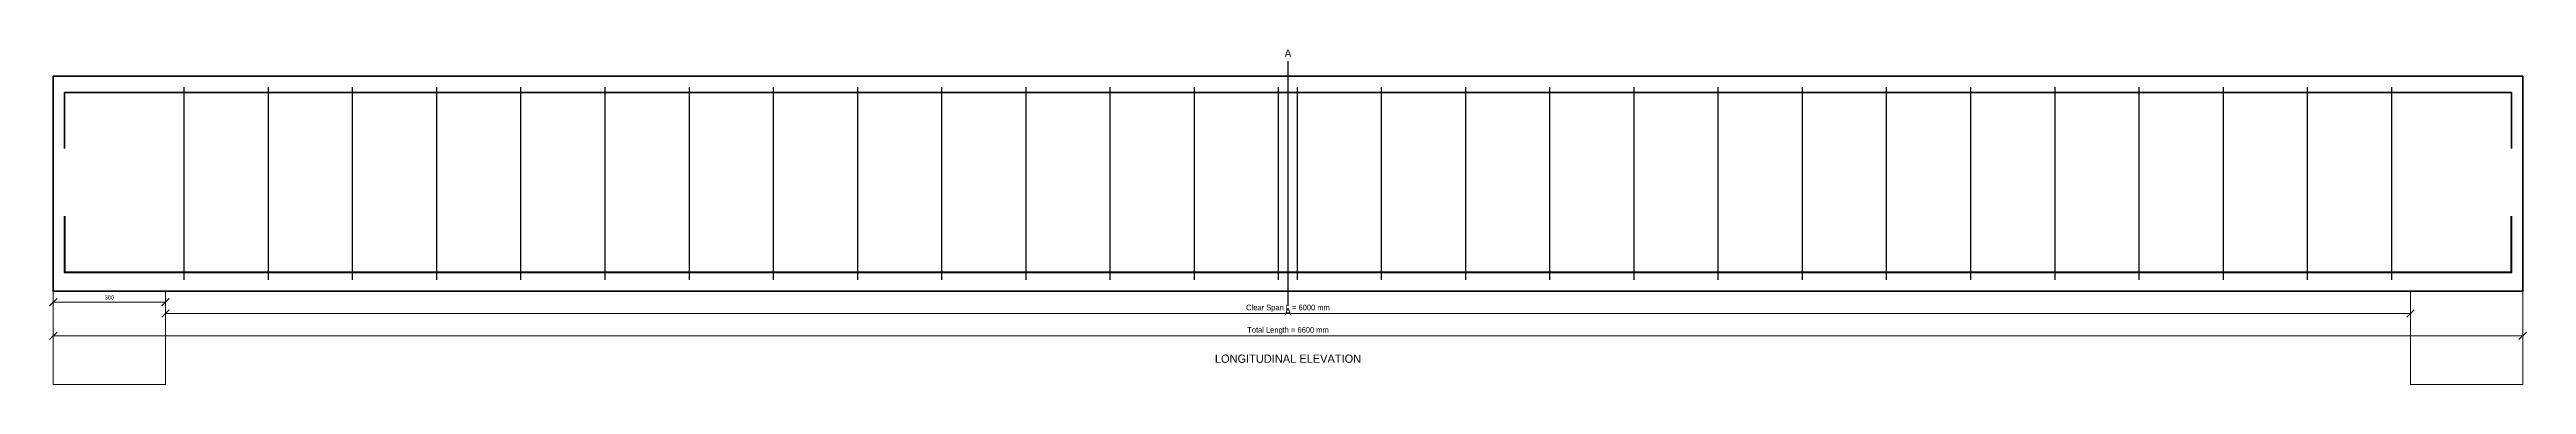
# Model space of a CAD drawing. Header units: millimetres. Extents: x -451 to 7410, y -698 to 646.
# Drawn here: x 790 to 7410, y -250 to 646 of the extents above; entities that cross this region are included whole.
import ezdxf
from ezdxf.enums import TextEntityAlignment as Align

# ---------------------------------------------------------------- set-up
doc = ezdxf.new("R2010")
doc.units = ezdxf.units.MM
for name, color, linetype, lineweight in [('ANNOTATIONS', 6, 'Continuous', 25), ('DIMENSIONS', 2, 'Continuous', 18), ('HATCH', 8, 'Continuous', 13), ('OUTLINE', 7, 'Continuous', 35), ('REBAR_MAIN', 1, 'Continuous', 50), ('REBAR_TOP', 3, 'Continuous', 35), ('STIRRUPS', 4, 'Continuous', 25)]:
    doc.layers.add(name, color=color, linetype=linetype, lineweight=lineweight)

msp = doc.modelspace()

# ---------------------------------------------------------------- texts
at = {"layer": 'ANNOTATIONS'}
msp.add_text('A', height=20, dxfattribs=at).set_placement((4100, 620), align=Align.BOTTOM_CENTER)
for s, height, p in [('A', 20, (4100, -45)), ('LONGITUDINAL ELEVATION', 22, (4100, -170))]:
    msp.add_text(s, height=height, dxfattribs=at).set_placement(p, align=Align.TOP_CENTER)
at = {"layer": 'DIMENSIONS'}
for s, height, p in [('300', 11, (950, -26)), ('Clear Span L = 6000 mm', 15, (4100, -56)), ('Total Length = 6600 mm', 15, (4100, -116))]:
    msp.add_text(s, height=height, dxfattribs=at).set_placement(p, align=Align.BOTTOM_CENTER)

# ---------------------------------------------------------------- linework, layer by layer
at = {"layer": 'ANNOTATIONS'}
msp.add_line((4100, -40), (4100, 615), dxfattribs=at)
at = {"layer": 'DIMENSIONS'}
for p, q in [((800, 0), (800, -130)), ((800, 0), (800, -40)), ((1100, 0), (1100, -70)), ((1100, 0), (1100, -40)), ((7100, 0), (7100, -70)), ((7400, 0), (7400, -130)), ((790, -40), (810, -20)), ((800, -30), (1100, -30)), ((1090, -40), (1110, -20)), ((1090, -70), (1110, -50)), ((1100, -60), (7100, -60)), ((7090, -70), (7110, -50)), ((790, -130), (810, -110)), ((800, -120), (7400, -120)), ((7390, -130), (7410, -110))]:
    msp.add_line(p, q, dxfattribs=at)
at = {"layer": 'HATCH'}
for points in [[(800, -250), (1100, -250), (1100, 0), (800, 0), (800, -250)], [(7100, -250), (7400, -250), (7400, 0), (7100, 0), (7100, -250)]]:
    msp.add_lwpolyline(points, close=True, dxfattribs=at)
at = {"layer": 'OUTLINE'}
msp.add_lwpolyline([(800, 0), (7400, 0), (7400, 575), (800, 575), (800, 0)], close=True, dxfattribs=at)
at = {"layer": 'REBAR_MAIN'}
msp.add_lwpolyline([(830, 200.5), (830, 50.5), (7370, 50.5), (7370, 200.5)], dxfattribs=at)
at = {"layer": 'REBAR_TOP'}
msp.add_lwpolyline([(830, 381), (830, 531), (7370, 531), (7370, 381)], dxfattribs=at)
at = {"layer": 'STIRRUPS'}
for p, q in [((1150, 30), (1150, 545)), ((1375, 30), (1375, 545)), ((1600, 30), (1600, 545)), ((1825, 30), (1825, 545)), ((2050, 30), (2050, 545)), ((2275, 30), (2275, 545)), ((2500, 30), (2500, 545)), ((2725, 30), (2725, 545)), ((2950, 30), (2950, 545)), ((3175, 30), (3175, 545)), ((3400, 30), (3400, 545)), ((3625, 30), (3625, 545)), ((3850, 30), (3850, 545)), ((4075, 30), (4075, 545)), ((4125, 30), (4125, 545)), ((4350, 30), (4350, 545)), ((4575, 30), (4575, 545)), ((4800, 30), (4800, 545)), ((5025, 30), (5025, 545)), ((5250, 30), (5250, 545)), ((5475, 30), (5475, 545)), ((5700, 30), (5700, 545)), ((5925, 30), (5925, 545)), ((6150, 30), (6150, 545)), ((6375, 30), (6375, 545)), ((6600, 30), (6600, 545)), ((6825, 30), (6825, 545)), ((7050, 30), (7050, 545))]:
    msp.add_line(p, q, dxfattribs=at)

msp.set_redraw_order([(e.dxf.handle, doc.entitydb.next_handle()) for e in msp.query("TEXT MTEXT ATTDEF DIMENSION ARC_DIMENSION")])  # texts and dimensions are drawn at this point

doc.saveas('drawing.dxf')
